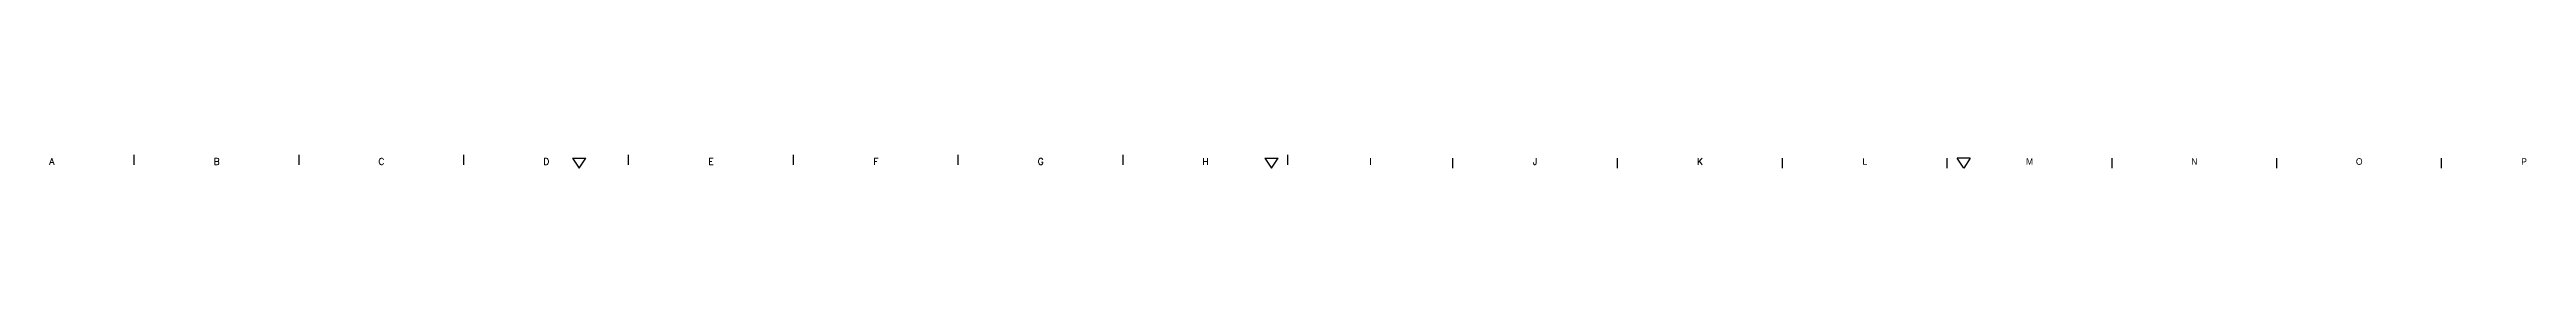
# Model space of a CAD drawing. Extents: x -425 to 6552, y -3049 to 3105.
# Drawn here: x 4040 to 4792, y -2011 to -2007 of the extents above; entities that cross this region are included whole.
import ezdxf
from ezdxf.enums import TextEntityAlignment as Align

# ---------------------------------------------------------------- set-up
doc = ezdxf.new("R2010")
doc.units = 0
doc.layers.get('0').update_dxf_attribs({"linetype": 'CONTINUOUS'})
doc.styles.add('SIM', font='simplex')
doc.styles.get("Standard").update_dxf_attribs({"font": 'gulim.ttc', "width": 0.8, "height": 2})

msp = doc.modelspace()

# ---------------------------------------------------------------- texts
at = {"style": 'SIM'}
for s, p in [('A', (4040.82, -2009.65)), ('B', (4090.82, -2009.65)), ('C', (4140.82, -2009.65)), ('D', (4190.82, -2009.65)), ('E', (4240.82, -2009.65)), ('F', (4290.82, -2009.65)), ('G', (4340.82, -2009.65)), ('H', (4390.82, -2009.65)), ('I', (4440.82, -2009.65)), ('J', (4490.82, -2009.65)), ('K', (4540.82, -2009.65))]:
    msp.add_text(s, height=2, dxfattribs=at).set_placement(p, align=Align.CENTER)
for s, p in [('L', (4590.82, -2008.65)), ('M', (4640.82, -2008.65)), ('M', (4640.82, -2008.65)), ('N', (4690.82, -2008.65)), ('N', (4690.82, -2008.65)), ('O', (4740.82, -2008.65)), ('O', (4740.82, -2008.65)), ('P', (4790.82, -2008.65)), ('P', (4790.82, -2008.65))]:
    msp.add_text(s, height=2).set_placement(p, align=Align.MIDDLE)

# ---------------------------------------------------------------- linework, layer by layer
for p, q in [((4065.82, -2009.65), (4065.82, -2006.65)), ((4115.82, -2009.65), (4115.82, -2006.65)), ((4165.82, -2009.65), (4165.82, -2006.65)), ((4198.82, -2007.65), (4202.82, -2007.65)), ((4198.82, -2007.65), (4200.82, -2010.65)), ((4200.82, -2010.65), (4202.82, -2007.65)), ((4215.82, -2009.65), (4215.82, -2006.65)), ((4265.82, -2009.65), (4265.82, -2006.65)), ((4315.82, -2009.65), (4315.82, -2006.65)), ((4365.82, -2009.65), (4365.82, -2006.65)), ((4408.82, -2007.65), (4410.82, -2010.65)), ((4408.82, -2007.65), (4412.82, -2007.65)), ((4410.82, -2010.65), (4412.82, -2007.65)), ((4415.82, -2009.65), (4415.82, -2006.65)), ((4465.82, -2010.65), (4465.82, -2007.65)), ((4515.82, -2010.65), (4515.82, -2007.65)), ((4565.82, -2010.65), (4565.82, -2007.65)), ((4615.82, -2010.65), (4615.82, -2007.65)), ((4620.82, -2010.65), (4618.82, -2007.65)), ((4622.82, -2007.65), (4618.82, -2007.65)), ((4622.82, -2007.65), (4620.82, -2010.65)), ((4665.82, -2010.65), (4665.82, -2007.65)), ((4665.82, -2010.65), (4665.82, -2007.65)), ((4715.82, -2010.65), (4715.82, -2007.65)), ((4715.82, -2010.65), (4715.82, -2007.65)), ((4765.82, -2010.65), (4765.82, -2007.65)), ((4765.82, -2010.65), (4765.82, -2007.65))]:
    msp.add_line(p, q)

msp.set_redraw_order([(e.dxf.handle, doc.entitydb.next_handle()) for e in msp.query("TEXT MTEXT ATTDEF DIMENSION ARC_DIMENSION")])  # texts and dimensions are drawn at this point

doc.saveas('drawing.dxf')
